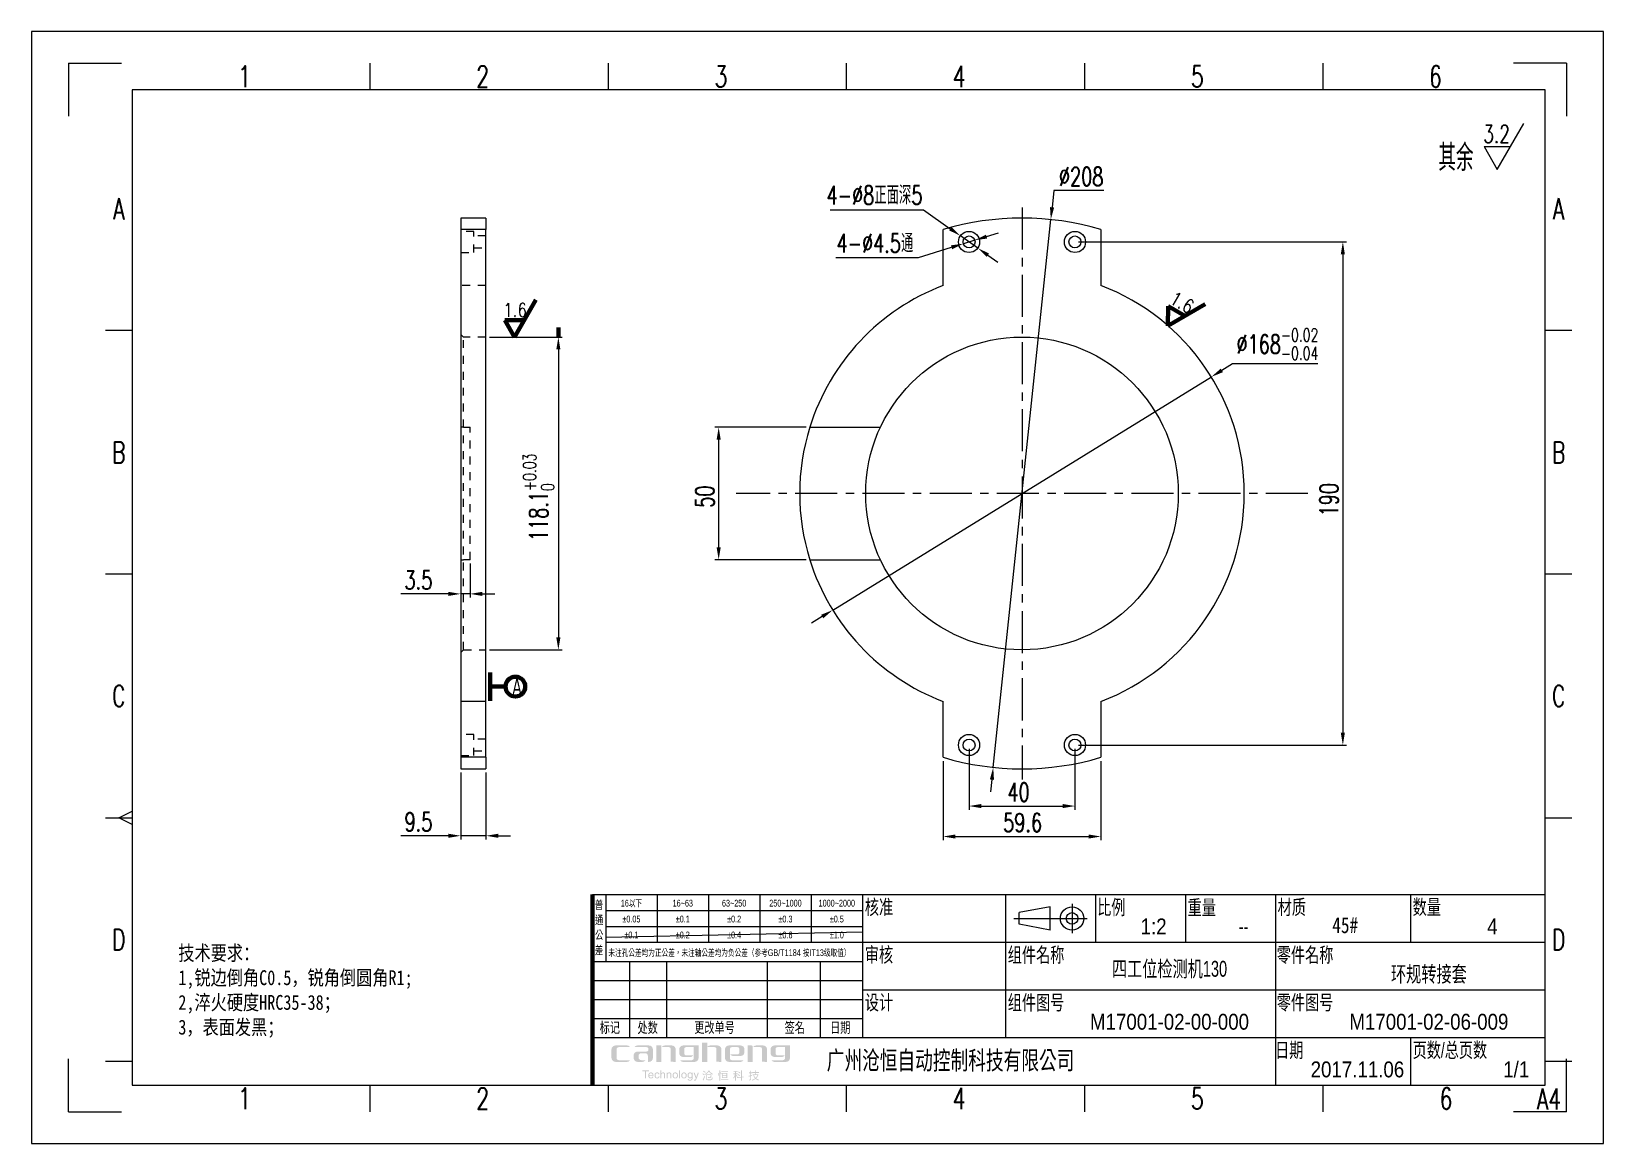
# Model space of a CAD drawing. Header units: millimetres. Extents: x 120948 to 121542, y -62642 to -62222.
import ezdxf
from ezdxf.enums import TextEntityAlignment as Align

# ---------------------------------------------------------------- set-up
doc = ezdxf.new("R2010")
doc.units = ezdxf.units.MM
doc.header["$LTSCALE"] = 10
doc.linetypes.add('CENTER', pattern=[50.8, 31.75, -6.35, 6.35, -6.35])
doc.linetypes.add('HIDDEN', pattern=[0.2, 0.1, -0.1])
doc.layers.add('Dim', color=2, linetype='Continuous')
doc.layers.add('螺孔', color=73, linetype='Continuous')
doc.layers.add('THICK', color=7, linetype='Continuous', lineweight=0)
doc.styles.add('ltb', font='txt.shx', dxfattribs={"width": 0.7, "bigfont": 'ae.shx'})
doc.styles.add('PC_TEXTSTYLE', font='isocp.shx', dxfattribs={"width": 0.8, "bigfont": 'hzfs.shx'})
doc.styles.get("Standard").update_dxf_attribs({"font": 'isocp.shx', "width": 0.707, "bigfont": 'hztxt.shx'})
doc.styles.add('粗體窄形字', font='PMingLiU.ttf', dxfattribs={"width": 0.7})
doc.styles.add('繁體窄細字', font='simplex.shx', dxfattribs={"width": 0.7, "bigfont": 'ae.shx'})
doc.dimstyles.new('2標準', dxfattribs={"dimtxt": 7, "dimasz": 4.666667, "dimexe": 1.4, "dimexo": 1.4, "dimgap": 1.75, "dimtad": 1, "dimtoh": 1, "dimdec": 4, "dimdsep": 46, "dimtxsty": 'ltb', "dimcen": 7, "dimclrd": 2, "dimclre": 2, "dimclrt": 2, "dimadec": 4, "dimazin": 2, "dimtfac": 0.7, "dimtdec": 4, "dimtmove": 0, "dimatfit": 3, "dimfxl": 1, "dimtolj": 1, "dimtzin": 0, "dimlwd": -1, "dimlwe": -1, "dimarcsym": 0})

msp = doc.modelspace()

# ---------------------------------------------------------------- texts
at = {"color": 2, "lineweight": 100, "ltscale": 2, "insert": (121380.04596, -62320.18175), "char_height": 5.16096, "width": 12.77952, "attachment_point": 1, "rotation": 330, "style": 'PC_TEXTSTYLE'}
msp.add_mtext('\\Fromans.shx,gbcbig.shx;\\W0.8000000000;\\T1.0000000000;\\o\\l1.6', dxfattribs=at)
at = {"color": 2, "lineweight": 100, "ltscale": 2, "insert": (121126.1746, -62324.87637), "char_height": 5.16096, "width": 12.77952, "attachment_point": 1, "style": 'PC_TEXTSTYLE'}
msp.add_mtext('\\Fromans.shx,gbcbig.shx;\\W0.8000000000;\\T1.0000000000;\\o\\l1.6', dxfattribs=at)
at = {"color": 2, "lineweight": 100, "ltscale": 2, "insert": (121129.36373, -62466.20033), "char_height": 6.7584, "attachment_point": 1}
msp.add_mtext('A', dxfattribs=at)
at = {"color": 2, "linetype": 'ByBlock', "style": '粗體窄形字', "flags": 4}
for tag, text, width, p in [('1:2', '', 0.9, (121371.84451, -62563.30406)), ('4', '', 0.9, (121499.84451, -62563.30406)), ('--', '', 0.7, (121405.84451, -62563.30406)), ('四工位检测机130', '', 0.7, (121377.84451, -62579.30406)), ('环规转接套', '', 0.7, (121475.84451, -62581.30406)), ('M17001-02-00-000', '', 0.9, (121377.84451, -62599.30406)), ('M17001-02-06-009', '', 0.9, (121475.84451, -62599.30406)), ('2017.11.06', '', 0.9, (121448.84451, -62617.30406)), ('1/1', '1/1', 0.9, (121508.84451, -62617.30406))]:
    msp.add_attdef(tag, text=text, height=6, dxfattribs=dict(at, width=width)).set_placement(p, align=Align.CENTER)
at = {"layer": 'THICK', "attachment_point": 1, "style": 'PC_TEXTSTYLE'}
for s, width, insert, char_height in [('\\A1;{\\fSimSun|b0|i0|c134|p2;\\C2;45#}', 261.4657219, (121439.33509, -62556.8132), 6), ('{\\fSimSun|b0|i0|c134|p2;\\C3;技术要求：\\P1,锐边倒角C0.5，锐角倒圆角R1;\\P2,\\A1;淬火硬度HRC35-38；\\P3，\\A0;表面发黑；}', 720.1497069, (121003.34097, -62567.52868), 5.6)]:
    msp.add_mtext_dynamic_manual_height_columns(s, width=width, gutter_width=25, heights=[0], dxfattribs=dict(at, insert=insert, char_height=char_height))

# ---------------------------------------------------------------- blocks, each defined once
blk = doc.blocks.new('A4横向')
h = blk.add_hatch(color=1)
edge = h.paths.add_edge_path(flags=0)
edge.add_spline(control_points=[(-186.66, 18.52), (-186.66, 18.52), (-184.51, 18.52), (-184.51, 18.52), (-184.26, 18.52), (-184.04, 18.41), (-183.91, 18.21), (-183.91, 18.21), (-186.01, 18.21), (-186.01, 18.21), (-186.26, 18.21), (-186.47, 18.02), (-186.47, 17.77), (-186.47, 17.77), (-186.47, 16.19), (-186.47, 16.19), (-186.47, 15.94), (-186.26, 15.74), (-186.01, 15.74), (-186.01, 15.74), (-183.91, 15.74), (-183.91, 15.74), (-184.04, 15.54), (-184.26, 15.42), (-184.51, 15.42), (-184.51, 15.42), (-186.66, 15.42), (-186.66, 15.42), (-187.08, 15.42), (-187.42, 15.76), (-187.42, 16.17), (-187.42, 16.17), (-187.42, 17.78), (-187.42, 17.78), (-187.42, 18.19), (-187.08, 18.52), (-186.66, 18.52)], knot_values=[0, 0, 0, 0, 1, 1, 1, 2, 2, 2, 3, 3, 3, 4, 4, 4, 5, 5, 5, 6, 6, 6, 7, 7, 7, 8, 8, 8, 9, 9, 9, 10, 10, 10, 11, 11, 11, 12, 12, 12, 12], degree=3, periodic=0)
edge = h.paths.add_edge_path(flags=0)
edge.add_spline(control_points=[(-182.49, 18.52), (-182.49, 18.52), (-180.34, 18.52), (-180.34, 18.52), (-179.92, 18.52), (-179.59, 18.19), (-179.59, 17.78), (-179.59, 17.78), (-179.59, 16.18), (-179.59, 16.18), (-179.59, 15.77), (-179.92, 15.42), (-180.34, 15.42), (-180.34, 15.42), (-180.54, 15.42), (-180.54, 15.42), (-180.54, 15.42), (-180.54, 16.26), (-180.54, 16.26), (-180.54, 16.26), (-180.54, 16.55), (-180.54, 16.55), (-180.54, 16.55), (-180.54, 16.56), (-180.54, 16.56), (-180.54, 16.56), (-180.54, 16.56), (-180.54, 16.56), (-180.55, 16.84), (-180.77, 17.06), (-181.06, 17.06), (-181.06, 17.06), (-181.78, 17.06), (-181.78, 17.06), (-182.06, 17.06), (-182.3, 16.83), (-182.3, 16.55), (-182.3, 16.55), (-182.3, 16.26), (-182.3, 16.26), (-182.3, 15.96), (-182.06, 15.74), (-181.78, 15.74), (-181.78, 15.74), (-181, 15.74), (-181, 15.74), (-181.13, 15.54), (-181.36, 15.42), (-181.61, 15.42), (-181.9, 15.42), (-182.19, 15.42), (-182.48, 15.42), (-182.9, 15.42), (-183.24, 15.77), (-183.24, 16.18), (-183.24, 16.18), (-183.24, 16.61), (-183.24, 16.61), (-183.24, 17.03), (-182.9, 17.37), (-182.48, 17.37), (-182.48, 17.37), (-180.81, 17.37), (-180.81, 17.37), (-180.6, 17.37), (-180.44, 17.54), (-180.44, 17.74), (-180.44, 17.74), (-180.44, 17.84), (-180.44, 17.84), (-180.44, 18.05), (-180.6, 18.21), (-180.81, 18.21), (-180.81, 18.21), (-183.1, 18.21), (-183.1, 18.21), (-182.97, 18.41), (-182.74, 18.52), (-182.49, 18.52)], knot_values=[0, 0, 0, 0, 1, 1, 1, 2, 2, 2, 3, 3, 3, 4, 4, 4, 5, 5, 5, 6, 6, 6, 7, 7, 7, 8, 8, 8, 9, 9, 9, 10, 10, 10, 11, 11, 11, 12, 12, 12, 13, 13, 13, 14, 14, 14, 15, 15, 15, 16, 16, 16, 17, 17, 17, 18, 18, 18, 19, 19, 19, 20, 20, 20, 21, 21, 21, 22, 22, 22, 23, 23, 23, 24, 24, 24, 25, 25, 25, 26, 26, 26, 26], degree=3, periodic=0)
edge = h.paths.add_edge_path(flags=0)
edge.add_spline(control_points=[(-178.93, 18.52), (-178.93, 18.52), (-177.98, 18.52), (-177.98, 18.52), (-177.98, 18.52), (-177.98, 15.42), (-177.98, 15.42), (-177.98, 15.42), (-178.93, 15.42), (-178.93, 15.42), (-178.93, 15.42), (-178.93, 18.52), (-178.93, 18.52)], knot_values=[0, 0, 0, 0, 1, 1, 1, 2, 2, 2, 3, 3, 3, 4, 4, 4, 4], degree=3, periodic=0)
edge = h.paths.add_edge_path(flags=0)
edge.add_spline(control_points=[(-177.31, 18.52), (-177.31, 18.52), (-176.03, 18.52), (-176.03, 18.52), (-175.62, 18.52), (-175.29, 18.19), (-175.29, 17.78), (-175.29, 17.78), (-175.29, 15.42), (-175.29, 15.42), (-175.29, 15.42), (-176.24, 15.44), (-176.24, 15.44), (-176.24, 16.23), (-176.24, 17.04), (-176.24, 17.84), (-176.24, 18.05), (-176.39, 18.21), (-176.59, 18.21), (-176.59, 18.21), (-177.91, 18.21), (-177.91, 18.21), (-177.78, 18.41), (-177.56, 18.52), (-177.31, 18.52)], knot_values=[0, 0, 0, 0, 1, 1, 1, 2, 2, 2, 3, 3, 3, 4, 4, 4, 5, 5, 5, 6, 6, 6, 7, 7, 7, 8, 8, 8, 8], degree=3, periodic=0)
edge = h.paths.add_edge_path(flags=0)
edge.add_spline(control_points=[(-173.87, 15.42), (-173.87, 15.42), (-171.7, 15.42), (-171.7, 15.42), (-171.29, 15.42), (-170.96, 15.76), (-170.96, 16.17), (-170.96, 16.96), (-170.96, 17.75), (-170.96, 18.52), (-171.93, 18.52), (-172.9, 18.52), (-173.87, 18.52), (-174.28, 18.52), (-174.62, 18.19), (-174.62, 17.78), (-174.62, 17.78), (-174.62, 17.12), (-174.62, 17.12), (-174.62, 16.69), (-174.32, 16.34), (-173.87, 16.34), (-173.87, 16.34), (-172.58, 16.34), (-172.58, 16.34), (-172.32, 16.34), (-172.1, 16.46), (-171.96, 16.66), (-171.96, 16.66), (-173.32, 16.66), (-173.32, 16.66), (-173.52, 16.66), (-173.68, 16.82), (-173.68, 17.02), (-173.68, 17.42), (-173.68, 17.3), (-173.68, 17.84), (-173.68, 18.05), (-173.52, 18.21), (-173.32, 18.21), (-173.32, 18.21), (-171.9, 18.21), (-171.9, 18.21), (-171.9, 17.51), (-171.9, 16.81), (-171.9, 16.1), (-171.9, 15.9), (-172.06, 15.74), (-172.26, 15.74), (-172.26, 15.74), (-174.48, 15.74), (-174.48, 15.74), (-174.35, 15.54), (-174.12, 15.42), (-173.87, 15.42)], knot_values=[0, 0, 0, 0, 1, 1, 1, 2, 2, 2, 3, 3, 3, 4, 4, 4, 5, 5, 5, 6, 6, 6, 7, 7, 7, 8, 8, 8, 9, 9, 9, 10, 10, 10, 11, 11, 11, 12, 12, 12, 13, 13, 13, 14, 14, 14, 15, 15, 15, 16, 16, 16, 17, 17, 17, 18, 18, 18, 18], degree=3, periodic=0)
h = blk.add_hatch(color=174)
edge = h.paths.add_edge_path(flags=0)
edge.add_spline(control_points=[(-169.34, 15.42), (-169.34, 15.42), (-170.29, 15.42), (-170.29, 15.42), (-170.29, 15.42), (-170.29, 19.07), (-170.29, 19.07), (-170.29, 19.07), (-169.34, 19.07), (-169.34, 19.07), (-169.34, 19.07), (-169.34, 18.21), (-169.34, 18.21), (-169.21, 18.41), (-168.98, 18.52), (-168.73, 18.52), (-168.73, 18.52), (-167.39, 18.52), (-167.39, 18.52), (-166.98, 18.52), (-166.65, 18.19), (-166.65, 17.78), (-166.65, 17.78), (-166.65, 15.42), (-166.65, 15.42), (-166.65, 15.42), (-167.6, 15.44), (-167.6, 15.44), (-167.6, 16.05), (-167.6, 17.23), (-167.6, 17.84), (-167.6, 18.05), (-167.75, 18.21), (-167.95, 18.21), (-167.95, 18.21), (-169.34, 18.21), (-169.34, 18.21), (-169.34, 18.21), (-169.34, 15.42), (-169.34, 15.42)], knot_values=[0, 0, 0, 0, 1, 1, 1, 2, 2, 2, 3, 3, 3, 4, 4, 4, 5, 5, 5, 6, 6, 6, 7, 7, 7, 8, 8, 8, 9, 9, 9, 10, 10, 10, 11, 11, 11, 12, 12, 12, 13, 13, 13, 13], degree=3, periodic=0)
edge = h.paths.add_edge_path(flags=0)
edge.add_spline(control_points=[(-163.06, 18.52), (-162.71, 18.52), (-162.33, 18.28), (-162.33, 17.93), (-162.33, 17.93), (-162.33, 17.12), (-162.33, 17.12), (-162.33, 16.79), (-162.71, 16.53), (-163.06, 16.53), (-163.06, 16.53), (-164.36, 16.53), (-164.36, 16.53), (-164.62, 16.53), (-164.83, 16.66), (-164.97, 16.84), (-164.97, 16.84), (-163.62, 16.84), (-163.62, 16.84), (-163.42, 16.84), (-163.27, 17), (-163.27, 17.21), (-163.27, 17.33), (-163.27, 17.42), (-163.27, 17.84), (-163.27, 18.05), (-163.42, 18.21), (-163.62, 18.21), (-163.62, 18.21), (-164.67, 18.21), (-164.67, 18.21), (-164.88, 18.21), (-165.04, 18.05), (-165.04, 17.84), (-165.04, 17.27), (-165.04, 16.86), (-165.04, 16.1), (-165.04, 15.9), (-164.88, 15.74), (-164.67, 15.74), (-164.67, 15.74), (-162.46, 15.74), (-162.46, 15.74), (-162.59, 15.54), (-162.81, 15.42), (-163.06, 15.42), (-163.06, 15.42), (-165.23, 15.42), (-165.23, 15.42), (-165.64, 15.42), (-165.98, 15.76), (-165.98, 16.17), (-165.98, 16.71), (-165.98, 17.24), (-165.98, 17.78), (-165.98, 18.19), (-165.64, 18.52), (-165.23, 18.52), (-164.55, 18.52), (-163.74, 18.52), (-163.06, 18.52)], knot_values=[0, 0, 0, 0, 1, 1, 1, 2, 2, 2, 3, 3, 3, 4, 4, 4, 5, 5, 5, 6, 6, 6, 7, 7, 7, 8, 8, 8, 9, 9, 9, 10, 10, 10, 11, 11, 11, 12, 12, 12, 13, 13, 13, 14, 14, 14, 15, 15, 15, 16, 16, 16, 17, 17, 17, 18, 18, 18, 19, 19, 19, 20, 20, 20, 20], degree=3, periodic=0)
edge = h.paths.add_edge_path(flags=0)
edge.add_spline(control_points=[(-161.67, 18.52), (-161.67, 18.52), (-160.98, 18.52), (-160.98, 18.52), (-160.84, 18.52), (-160.72, 18.42), (-160.72, 18.28), (-160.72, 18.28), (-160.72, 15.42), (-160.72, 15.42), (-160.72, 15.42), (-161.67, 15.42), (-161.67, 15.42), (-161.67, 15.42), (-161.67, 18.52), (-161.67, 18.52)], knot_values=[0, 0, 0, 0, 1, 1, 1, 2, 2, 2, 3, 3, 3, 4, 4, 4, 5, 5, 5, 5], degree=3, periodic=0)
edge = h.paths.add_edge_path(flags=0)
edge.add_spline(control_points=[(-160.05, 18.52), (-160.05, 18.52), (-158.79, 18.52), (-158.79, 18.52), (-158.36, 18.52), (-158.03, 18.19), (-158.03, 17.78), (-158.03, 17.78), (-158.03, 16.61), (-158.03, 16.61), (-158.03, 16.61), (-158.03, 15.42), (-158.03, 15.42), (-158.03, 15.42), (-158.98, 15.44), (-158.98, 15.44), (-158.98, 15.44), (-158.98, 16.55), (-158.98, 16.55), (-158.98, 16.55), (-158.98, 16.56), (-158.98, 16.56), (-158.98, 16.56), (-158.98, 17.49), (-158.98, 17.49), (-158.98, 17.49), (-158.98, 17.74), (-158.98, 17.74), (-158.98, 17.74), (-158.98, 17.84), (-158.98, 17.84), (-158.98, 18.05), (-159.13, 18.21), (-159.34, 18.21), (-159.34, 18.21), (-160.65, 18.21), (-160.65, 18.21), (-160.52, 18.41), (-160.3, 18.52), (-160.05, 18.52)], knot_values=[0, 0, 0, 0, 1, 1, 1, 2, 2, 2, 3, 3, 3, 4, 4, 4, 5, 5, 5, 6, 6, 6, 7, 7, 7, 8, 8, 8, 9, 9, 9, 10, 10, 10, 11, 11, 11, 12, 12, 12, 13, 13, 13, 13], degree=3, periodic=0)
edge = h.paths.add_edge_path(flags=0)
edge.add_spline(control_points=[(-156.61, 15.42), (-156.61, 15.42), (-154.44, 15.42), (-154.44, 15.42), (-154.03, 15.42), (-153.7, 15.76), (-153.7, 16.17), (-153.7, 16.96), (-153.7, 17.75), (-153.7, 18.52), (-154.67, 18.52), (-155.64, 18.52), (-156.61, 18.52), (-157.03, 18.52), (-157.37, 18.19), (-157.37, 17.78), (-157.37, 17.78), (-157.37, 17.12), (-157.37, 17.12), (-157.37, 16.69), (-157.06, 16.34), (-156.61, 16.34), (-156.61, 16.34), (-155.32, 16.34), (-155.32, 16.34), (-155.07, 16.34), (-154.84, 16.46), (-154.7, 16.66), (-154.7, 16.66), (-156.06, 16.66), (-156.06, 16.66), (-156.26, 16.66), (-156.42, 16.82), (-156.42, 17.02), (-156.42, 17.42), (-156.42, 17.3), (-156.42, 17.84), (-156.42, 18.05), (-156.26, 18.21), (-156.06, 18.21), (-156.06, 18.21), (-154.65, 18.21), (-154.65, 18.21), (-154.65, 17.51), (-154.65, 16.81), (-154.65, 16.1), (-154.65, 15.9), (-154.8, 15.74), (-155.01, 15.74), (-155.01, 15.74), (-157.23, 15.74), (-157.23, 15.74), (-157.09, 15.54), (-156.86, 15.42), (-156.61, 15.42)], knot_values=[0, 0, 0, 0, 1, 1, 1, 2, 2, 2, 3, 3, 3, 4, 4, 4, 5, 5, 5, 6, 6, 6, 7, 7, 7, 8, 8, 8, 9, 9, 9, 10, 10, 10, 11, 11, 11, 12, 12, 12, 13, 13, 13, 14, 14, 14, 15, 15, 15, 16, 16, 16, 17, 17, 17, 18, 18, 18, 18], degree=3, periodic=0)
h = blk.add_hatch(color=174)
edge = h.paths.add_edge_path(flags=0)
edge.add_spline(control_points=[(-181.07, 12.31), (-181.07, 12.31), (-181.07, 13.65), (-181.07, 13.65), (-181.07, 13.65), (-181.57, 13.65), (-181.57, 13.65), (-181.57, 13.65), (-181.57, 13.83), (-181.57, 13.83), (-181.57, 13.83), (-180.36, 13.83), (-180.36, 13.83), (-180.36, 13.83), (-180.36, 13.65), (-180.36, 13.65), (-180.36, 13.65), (-180.87, 13.65), (-180.87, 13.65), (-180.87, 13.65), (-180.87, 12.31), (-180.87, 12.31), (-180.87, 12.31), (-181.07, 12.31), (-181.07, 12.31)], knot_values=[0, 0, 0, 0, 1, 1, 1, 2, 2, 2, 3, 3, 3, 4, 4, 4, 5, 5, 5, 6, 6, 6, 7, 7, 7, 8, 8, 8, 8], degree=3, periodic=0)
edge = h.paths.add_edge_path(flags=0)
edge.add_spline(control_points=[(-179.66, 12.67), (-179.66, 12.67), (-179.48, 12.64), (-179.48, 12.64), (-179.5, 12.53), (-179.56, 12.44), (-179.64, 12.38), (-179.73, 12.31), (-179.82, 12.28), (-179.95, 12.28), (-180.12, 12.28), (-180.25, 12.34), (-180.34, 12.43), (-180.43, 12.53), (-180.48, 12.67), (-180.48, 12.85), (-180.48, 13.04), (-180.43, 13.18), (-180.33, 13.28), (-180.25, 13.38), (-180.12, 13.44), (-179.96, 13.44), (-179.82, 13.44), (-179.69, 13.38), (-179.61, 13.29), (-179.51, 13.18), (-179.47, 13.04), (-179.47, 12.86), (-179.47, 12.85), (-179.47, 12.83), (-179.47, 12.81), (-179.47, 12.81), (-180.29, 12.81), (-180.29, 12.81), (-180.28, 12.69), (-180.25, 12.59), (-180.18, 12.53), (-180.13, 12.48), (-180.05, 12.44), (-179.95, 12.44), (-179.89, 12.44), (-179.82, 12.45), (-179.78, 12.5), (-179.74, 12.53), (-179.69, 12.58), (-179.66, 12.67)], knot_values=[0, 0, 0, 0, 1, 1, 1, 2, 2, 2, 3, 3, 3, 4, 4, 4, 5, 5, 5, 6, 6, 6, 7, 7, 7, 8, 8, 8, 9, 9, 9, 10, 10, 10, 11, 11, 11, 12, 12, 12, 13, 13, 13, 14, 14, 14, 15, 15, 15, 15], degree=3, periodic=0)
edge = h.paths.add_edge_path(flags=0)
edge.add_spline(control_points=[(-180.28, 12.96), (-180.28, 12.96), (-179.66, 12.96), (-179.66, 12.96), (-179.67, 13.06), (-179.69, 13.12), (-179.74, 13.17), (-179.79, 13.24), (-179.87, 13.28), (-179.96, 13.28), (-180.05, 13.28), (-180.13, 13.25), (-180.18, 13.2), (-180.23, 13.13), (-180.27, 13.06), (-180.28, 12.96)], knot_values=[0, 0, 0, 0, 1, 1, 1, 2, 2, 2, 3, 3, 3, 4, 4, 4, 5, 5, 5, 5], degree=3, periodic=0)
edge = h.paths.add_edge_path(flags=0)
edge.add_spline(control_points=[(-178.52, 12.71), (-178.52, 12.71), (-178.33, 12.69), (-178.33, 12.69), (-178.36, 12.56), (-178.41, 12.47), (-178.48, 12.39), (-178.57, 12.32), (-178.68, 12.28), (-178.8, 12.28), (-178.95, 12.28), (-179.07, 12.34), (-179.15, 12.43), (-179.25, 12.53), (-179.29, 12.67), (-179.29, 12.85), (-179.29, 12.97), (-179.27, 13.08), (-179.23, 13.17), (-179.2, 13.25), (-179.13, 13.32), (-179.06, 13.36), (-178.97, 13.42), (-178.88, 13.44), (-178.79, 13.44), (-178.67, 13.44), (-178.57, 13.4), (-178.5, 13.34), (-178.42, 13.29), (-178.38, 13.2), (-178.36, 13.08), (-178.36, 13.08), (-178.54, 13.06), (-178.54, 13.06), (-178.55, 13.13), (-178.58, 13.19), (-178.63, 13.22), (-178.67, 13.26), (-178.72, 13.28), (-178.79, 13.28), (-178.87, 13.28), (-178.96, 13.24), (-179.01, 13.18), (-179.07, 13.11), (-179.1, 13.01), (-179.1, 12.86), (-179.1, 12.71), (-179.08, 12.61), (-179.01, 12.54), (-178.96, 12.48), (-178.88, 12.44), (-178.8, 12.44), (-178.72, 12.44), (-178.66, 12.47), (-178.61, 12.51), (-178.56, 12.55), (-178.53, 12.62), (-178.52, 12.71)], knot_values=[0, 0, 0, 0, 1, 1, 1, 2, 2, 2, 3, 3, 3, 4, 4, 4, 5, 5, 5, 6, 6, 6, 7, 7, 7, 8, 8, 8, 9, 9, 9, 10, 10, 10, 11, 11, 11, 12, 12, 12, 13, 13, 13, 14, 14, 14, 15, 15, 15, 16, 16, 16, 17, 17, 17, 18, 18, 18, 19, 19, 19, 19], degree=3, periodic=0)
edge = h.paths.add_edge_path(flags=0)
edge.add_spline(control_points=[(-178.18, 12.31), (-178.18, 12.31), (-178.18, 13.83), (-178.18, 13.83), (-178.18, 13.83), (-177.99, 13.83), (-177.99, 13.83), (-177.99, 13.83), (-177.99, 13.29), (-177.99, 13.29), (-177.9, 13.38), (-177.79, 13.44), (-177.66, 13.44), (-177.58, 13.44), (-177.51, 13.42), (-177.45, 13.38), (-177.39, 13.35), (-177.35, 13.31), (-177.32, 13.25), (-177.3, 13.2), (-177.29, 13.11), (-177.29, 13.01), (-177.29, 13.01), (-177.29, 12.31), (-177.29, 12.31), (-177.29, 12.31), (-177.47, 12.31), (-177.47, 12.31), (-177.47, 12.31), (-177.47, 13.01), (-177.47, 13.01), (-177.47, 13.1), (-177.49, 13.17), (-177.53, 13.21), (-177.57, 13.25), (-177.63, 13.28), (-177.71, 13.28), (-177.76, 13.28), (-177.8, 13.25), (-177.86, 13.23), (-177.9, 13.2), (-177.94, 13.16), (-177.96, 13.11), (-177.98, 13.06), (-177.99, 12.99), (-177.99, 12.91), (-177.99, 12.91), (-177.99, 12.31), (-177.99, 12.31), (-177.99, 12.31), (-178.18, 12.31), (-178.18, 12.31)], knot_values=[0, 0, 0, 0, 1, 1, 1, 2, 2, 2, 3, 3, 3, 4, 4, 4, 5, 5, 5, 6, 6, 6, 7, 7, 7, 8, 8, 8, 9, 9, 9, 10, 10, 10, 11, 11, 11, 12, 12, 12, 13, 13, 13, 14, 14, 14, 15, 15, 15, 16, 16, 16, 17, 17, 17, 17], degree=3, periodic=0)
edge = h.paths.add_edge_path(flags=0)
edge.add_spline(control_points=[(-176.99, 12.31), (-176.99, 12.31), (-176.99, 13.4), (-176.99, 13.4), (-176.99, 13.4), (-176.83, 13.4), (-176.83, 13.4), (-176.83, 13.4), (-176.83, 13.25), (-176.83, 13.25), (-176.75, 13.37), (-176.64, 13.44), (-176.49, 13.44), (-176.41, 13.44), (-176.36, 13.42), (-176.3, 13.39), (-176.24, 13.37), (-176.21, 13.34), (-176.17, 13.31), (-176.14, 13.26), (-176.13, 13.22), (-176.12, 13.17), (-176.11, 13.13), (-176.11, 13.07), (-176.11, 12.98), (-176.11, 12.98), (-176.11, 12.31), (-176.11, 12.31), (-176.11, 12.31), (-176.29, 12.31), (-176.29, 12.31), (-176.29, 12.31), (-176.29, 12.97), (-176.29, 12.97), (-176.29, 13.06), (-176.3, 13.11), (-176.31, 13.15), (-176.32, 13.19), (-176.36, 13.21), (-176.39, 13.24), (-176.43, 13.26), (-176.48, 13.28), (-176.52, 13.28), (-176.59, 13.28), (-176.67, 13.24), (-176.72, 13.2), (-176.78, 13.15), (-176.81, 13.05), (-176.81, 12.91), (-176.81, 12.91), (-176.81, 12.31), (-176.81, 12.31), (-176.81, 12.31), (-176.99, 12.31), (-176.99, 12.31)], knot_values=[0, 0, 0, 0, 1, 1, 1, 2, 2, 2, 3, 3, 3, 4, 4, 4, 5, 5, 5, 6, 6, 6, 7, 7, 7, 8, 8, 8, 9, 9, 9, 10, 10, 10, 11, 11, 11, 12, 12, 12, 13, 13, 13, 14, 14, 14, 15, 15, 15, 16, 16, 16, 17, 17, 17, 18, 18, 18, 18], degree=3, periodic=0)
edge = h.paths.add_edge_path(flags=0)
edge.add_spline(control_points=[(-175.89, 12.86), (-175.89, 13.06), (-175.83, 13.21), (-175.72, 13.31), (-175.62, 13.39), (-175.51, 13.44), (-175.37, 13.44), (-175.22, 13.44), (-175.09, 13.38), (-175.01, 13.29), (-174.91, 13.19), (-174.86, 13.05), (-174.86, 12.88), (-174.86, 12.74), (-174.88, 12.63), (-174.92, 12.54), (-174.96, 12.47), (-175.03, 12.4), (-175.1, 12.36), (-175.19, 12.3), (-175.28, 12.28), (-175.37, 12.28), (-175.53, 12.28), (-175.66, 12.34), (-175.74, 12.43), (-175.84, 12.53), (-175.89, 12.67), (-175.89, 12.86)], knot_values=[0, 0, 0, 0, 1, 1, 1, 2, 2, 2, 3, 3, 3, 4, 4, 4, 5, 5, 5, 6, 6, 6, 7, 7, 7, 8, 8, 8, 9, 9, 9, 9], degree=3, periodic=0)
edge = h.paths.add_edge_path(flags=0)
edge.add_spline(control_points=[(-175.7, 12.85), (-175.7, 12.71), (-175.67, 12.62), (-175.6, 12.54), (-175.55, 12.48), (-175.47, 12.44), (-175.37, 12.44), (-175.28, 12.44), (-175.2, 12.48), (-175.14, 12.54), (-175.08, 12.62), (-175.05, 12.72), (-175.05, 12.86), (-175.05, 13.01), (-175.08, 13.1), (-175.15, 13.18), (-175.2, 13.24), (-175.28, 13.28), (-175.37, 13.28), (-175.47, 13.28), (-175.55, 13.24), (-175.6, 13.18), (-175.67, 13.1), (-175.7, 12.99), (-175.7, 12.85)], knot_values=[0, 0, 0, 0, 1, 1, 1, 2, 2, 2, 3, 3, 3, 4, 4, 4, 5, 5, 5, 6, 6, 6, 7, 7, 7, 8, 8, 8, 8], degree=3, periodic=0)
edge = h.paths.add_edge_path(flags=0)
edge.add_spline(control_points=[(-174.64, 12.31), (-174.64, 12.31), (-174.64, 13.83), (-174.64, 13.83), (-174.64, 13.83), (-174.46, 13.83), (-174.46, 13.83), (-174.46, 13.83), (-174.46, 12.31), (-174.46, 12.31), (-174.46, 12.31), (-174.64, 12.31), (-174.64, 12.31)], knot_values=[0, 0, 0, 0, 1, 1, 1, 2, 2, 2, 3, 3, 3, 4, 4, 4, 4], degree=3, periodic=0)
edge = h.paths.add_edge_path(flags=0)
edge.add_spline(control_points=[(-174.24, 12.86), (-174.24, 13.06), (-174.19, 13.21), (-174.07, 13.31), (-173.97, 13.39), (-173.86, 13.44), (-173.72, 13.44), (-173.57, 13.44), (-173.45, 13.38), (-173.35, 13.29), (-173.26, 13.19), (-173.2, 13.05), (-173.2, 12.88), (-173.2, 12.74), (-173.23, 12.63), (-173.27, 12.54), (-173.31, 12.47), (-173.38, 12.4), (-173.46, 12.36), (-173.54, 12.3), (-173.62, 12.28), (-173.72, 12.28), (-173.87, 12.28), (-174, 12.34), (-174.1, 12.43), (-174.19, 12.53), (-174.24, 12.67), (-174.24, 12.86)], knot_values=[0, 0, 0, 0, 1, 1, 1, 2, 2, 2, 3, 3, 3, 4, 4, 4, 5, 5, 5, 6, 6, 6, 7, 7, 7, 8, 8, 8, 9, 9, 9, 9], degree=3, periodic=0)
edge = h.paths.add_edge_path(flags=0)
edge.add_spline(control_points=[(-174.05, 12.85), (-174.05, 12.71), (-174.01, 12.62), (-173.96, 12.54), (-173.89, 12.48), (-173.82, 12.44), (-173.72, 12.44), (-173.64, 12.44), (-173.55, 12.48), (-173.5, 12.54), (-173.43, 12.62), (-173.4, 12.72), (-173.4, 12.86), (-173.4, 13.01), (-173.43, 13.1), (-173.5, 13.18), (-173.55, 13.24), (-173.64, 13.28), (-173.72, 13.28), (-173.82, 13.28), (-173.89, 13.24), (-173.96, 13.18), (-174.01, 13.1), (-174.05, 12.99), (-174.05, 12.85)], knot_values=[0, 0, 0, 0, 1, 1, 1, 2, 2, 2, 3, 3, 3, 4, 4, 4, 5, 5, 5, 6, 6, 6, 7, 7, 7, 8, 8, 8, 8], degree=3, periodic=0)
edge = h.paths.add_edge_path(flags=0)
edge.add_spline(control_points=[(-173.02, 12.22), (-173.02, 12.22), (-172.85, 12.2), (-172.85, 12.2), (-172.84, 12.14), (-172.81, 12.1), (-172.78, 12.07), (-172.74, 12.03), (-172.67, 12.02), (-172.59, 12.02), (-172.5, 12.02), (-172.44, 12.03), (-172.39, 12.07), (-172.34, 12.11), (-172.31, 12.15), (-172.3, 12.22), (-172.29, 12.25), (-172.29, 12.34), (-172.29, 12.45), (-172.36, 12.36), (-172.47, 12.31), (-172.59, 12.31), (-172.74, 12.31), (-172.86, 12.37), (-172.93, 12.48), (-173.02, 12.58), (-173.06, 12.71), (-173.06, 12.86), (-173.06, 12.97), (-173.04, 13.07), (-173.01, 13.16), (-172.97, 13.24), (-172.91, 13.31), (-172.84, 13.36), (-172.77, 13.4), (-172.69, 13.44), (-172.59, 13.44), (-172.46, 13.44), (-172.35, 13.38), (-172.26, 13.28), (-172.26, 13.28), (-172.26, 13.4), (-172.26, 13.4), (-172.26, 13.4), (-172.09, 13.4), (-172.09, 13.4), (-172.09, 13.4), (-172.09, 12.45), (-172.09, 12.45), (-172.09, 12.29), (-172.11, 12.16), (-172.15, 12.1), (-172.18, 12.02), (-172.23, 11.97), (-172.31, 11.93), (-172.38, 11.88), (-172.48, 11.86), (-172.59, 11.86), (-172.72, 11.86), (-172.83, 11.89), (-172.91, 11.96), (-172.99, 12.01), (-173.03, 12.1), (-173.02, 12.22)], knot_values=[0, 0, 0, 0, 1, 1, 1, 2, 2, 2, 3, 3, 3, 4, 4, 4, 5, 5, 5, 6, 6, 6, 7, 7, 7, 8, 8, 8, 9, 9, 9, 10, 10, 10, 11, 11, 11, 12, 12, 12, 13, 13, 13, 14, 14, 14, 15, 15, 15, 16, 16, 16, 17, 17, 17, 18, 18, 18, 19, 19, 19, 20, 20, 20, 21, 21, 21, 21], degree=3, periodic=0)
edge = h.paths.add_edge_path(flags=0)
edge.add_spline(control_points=[(-172.87, 12.88), (-172.87, 12.74), (-172.85, 12.63), (-172.78, 12.56), (-172.73, 12.5), (-172.65, 12.47), (-172.57, 12.47), (-172.48, 12.47), (-172.42, 12.5), (-172.35, 12.56), (-172.3, 12.63), (-172.26, 12.74), (-172.26, 12.88), (-172.26, 13.01), (-172.3, 13.11), (-172.36, 13.18), (-172.42, 13.24), (-172.49, 13.28), (-172.58, 13.28), (-172.65, 13.28), (-172.73, 13.24), (-172.78, 13.18), (-172.85, 13.11), (-172.87, 13.02), (-172.87, 12.88)], knot_values=[0, 0, 0, 0, 1, 1, 1, 2, 2, 2, 3, 3, 3, 4, 4, 4, 5, 5, 5, 6, 6, 6, 7, 7, 7, 8, 8, 8, 8], degree=3, periodic=0)
edge = h.paths.add_edge_path(flags=0)
edge.add_spline(control_points=[(-171.82, 11.88), (-171.82, 11.88), (-171.84, 12.05), (-171.84, 12.05), (-171.8, 12.04), (-171.77, 12.04), (-171.73, 12.04), (-171.69, 12.04), (-171.66, 12.04), (-171.64, 12.07), (-171.61, 12.08), (-171.58, 12.1), (-171.57, 12.12), (-171.56, 12.14), (-171.54, 12.18), (-171.52, 12.26), (-171.51, 12.27), (-171.51, 12.28), (-171.5, 12.3), (-171.5, 12.3), (-171.92, 13.4), (-171.92, 13.4), (-171.92, 13.4), (-171.71, 13.4), (-171.71, 13.4), (-171.71, 13.4), (-171.49, 12.78), (-171.49, 12.78), (-171.45, 12.69), (-171.43, 12.61), (-171.41, 12.52), (-171.39, 12.61), (-171.36, 12.69), (-171.34, 12.77), (-171.34, 12.77), (-171.1, 13.4), (-171.1, 13.4), (-171.1, 13.4), (-170.91, 13.4), (-170.91, 13.4), (-170.91, 13.4), (-171.32, 12.29), (-171.32, 12.29), (-171.37, 12.17), (-171.41, 12.09), (-171.43, 12.04), (-171.46, 11.98), (-171.5, 11.94), (-171.54, 11.9), (-171.58, 11.88), (-171.64, 11.86), (-171.7, 11.86), (-171.73, 11.86), (-171.78, 11.87), (-171.82, 11.88)], knot_values=[0, 0, 0, 0, 1, 1, 1, 2, 2, 2, 3, 3, 3, 4, 4, 4, 5, 5, 5, 6, 6, 6, 7, 7, 7, 8, 8, 8, 9, 9, 9, 10, 10, 10, 11, 11, 11, 12, 12, 12, 13, 13, 13, 14, 14, 14, 15, 15, 15, 16, 16, 16, 17, 17, 17, 18, 18, 18, 18], degree=3, periodic=0)
h = blk.add_hatch(color=174)
edge = h.paths.add_edge_path(flags=0)
edge.add_spline(control_points=[(-169.53, 13.08), (-169.53, 13.08), (-168.56, 13.08), (-168.56, 13.08), (-168.56, 12.91), (-168.56, 12.76), (-168.57, 12.64), (-168.57, 12.47), (-168.68, 12.38), (-168.87, 12.38), (-168.97, 12.38), (-169.07, 12.38), (-169.15, 12.38), (-169.15, 12.43), (-169.16, 12.49), (-169.19, 12.54), (-169.09, 12.54), (-168.99, 12.53), (-168.89, 12.53), (-168.79, 12.53), (-168.72, 12.57), (-168.72, 12.66), (-168.71, 12.77), (-168.71, 12.85), (-168.71, 12.94), (-168.71, 12.94), (-169.38, 12.94), (-169.38, 12.94), (-169.38, 12.94), (-169.38, 12.23), (-169.38, 12.23), (-169.39, 12.14), (-169.33, 12.1), (-169.19, 12.11), (-169.19, 12.11), (-168.7, 12.11), (-168.7, 12.11), (-168.59, 12.1), (-168.53, 12.14), (-168.52, 12.22), (-168.52, 12.23), (-168.51, 12.25), (-168.51, 12.27), (-168.49, 12.3), (-168.48, 12.38), (-168.48, 12.5), (-168.45, 12.49), (-168.42, 12.48), (-168.37, 12.47), (-168.34, 12.45), (-168.33, 12.45), (-168.32, 12.44), (-168.32, 12.41), (-168.33, 12.37), (-168.33, 12.31), (-168.34, 12.25), (-168.35, 12.2), (-168.35, 12.17), (-168.39, 12.02), (-168.48, 11.96), (-168.67, 11.96), (-168.67, 11.96), (-169.23, 11.96), (-169.23, 11.96), (-169.45, 11.95), (-169.54, 12.03), (-169.53, 12.22), (-169.53, 12.22), (-169.53, 13.08), (-169.53, 13.08)], knot_values=[0, 0, 0, 0, 1, 1, 1, 2, 2, 2, 3, 3, 3, 4, 4, 4, 5, 5, 5, 6, 6, 6, 7, 7, 7, 8, 8, 8, 9, 9, 9, 10, 10, 10, 11, 11, 11, 12, 12, 12, 13, 13, 13, 14, 14, 14, 15, 15, 15, 16, 16, 16, 17, 17, 17, 18, 18, 18, 19, 19, 19, 20, 20, 20, 21, 21, 21, 22, 22, 22, 23, 23, 23, 23], degree=3, periodic=0)
edge = h.paths.add_edge_path(flags=0)
edge.add_spline(control_points=[(-169.67, 12.98), (-169.69, 13.01), (-169.72, 13.05), (-169.76, 13.09), (-169.77, 13.1), (-169.77, 13.11), (-169.78, 13.11), (-169.45, 13.31), (-169.21, 13.55), (-169.06, 13.83), (-169.06, 13.83), (-168.89, 13.79), (-168.89, 13.79), (-168.89, 13.78), (-168.91, 13.76), (-168.93, 13.74), (-168.93, 13.73), (-168.93, 13.73), (-168.93, 13.72), (-168.75, 13.46), (-168.54, 13.28), (-168.29, 13.17), (-168.32, 13.11), (-168.35, 13.07), (-168.38, 13.02), (-168.65, 13.17), (-168.86, 13.36), (-169.02, 13.6), (-169.18, 13.38), (-169.39, 13.18), (-169.67, 12.98)], knot_values=[0, 0, 0, 0, 1, 1, 1, 2, 2, 2, 3, 3, 3, 4, 4, 4, 5, 5, 5, 6, 6, 6, 7, 7, 7, 8, 8, 8, 9, 9, 9, 10, 10, 10, 10], degree=3, periodic=0)
edge = h.paths.add_edge_path(flags=0)
edge.add_spline(control_points=[(-169.9, 12.72), (-169.89, 12.71), (-169.88, 12.7), (-169.86, 12.69), (-169.83, 12.68), (-169.79, 12.67), (-169.75, 12.66), (-169.77, 12.61), (-169.8, 12.5), (-169.86, 12.36), (-169.93, 12.16), (-169.99, 12.02), (-170.02, 11.93), (-170.02, 11.93), (-170.19, 11.99), (-170.19, 11.99), (-170.08, 12.24), (-169.99, 12.49), (-169.9, 12.72)], knot_values=[0, 0, 0, 0, 1, 1, 1, 2, 2, 2, 3, 3, 3, 4, 4, 4, 5, 5, 5, 6, 6, 6, 6], degree=3, periodic=0)
edge = h.paths.add_edge_path(flags=0)
edge.add_spline(control_points=[(-170.04, 13.75), (-169.94, 13.7), (-169.81, 13.61), (-169.64, 13.49), (-169.64, 13.49), (-169.75, 13.36), (-169.75, 13.36), (-169.87, 13.46), (-170, 13.56), (-170.13, 13.64), (-170.13, 13.64), (-170.04, 13.75), (-170.04, 13.75)], knot_values=[0, 0, 0, 0, 1, 1, 1, 2, 2, 2, 3, 3, 3, 4, 4, 4, 4], degree=3, periodic=0)
edge = h.paths.add_edge_path(flags=0)
edge.add_spline(control_points=[(-170.16, 13.25), (-170.14, 13.23), (-170.08, 13.2), (-170.02, 13.16), (-169.92, 13.1), (-169.84, 13.06), (-169.79, 13.02), (-169.79, 13.02), (-169.89, 12.89), (-169.89, 12.89), (-169.92, 12.91), (-169.97, 12.95), (-170.05, 12.99), (-170.15, 13.06), (-170.21, 13.1), (-170.24, 13.13), (-170.24, 13.13), (-170.16, 13.25), (-170.16, 13.25)], knot_values=[0, 0, 0, 0, 1, 1, 1, 2, 2, 2, 3, 3, 3, 4, 4, 4, 5, 5, 5, 6, 6, 6, 6], degree=3, periodic=0)
edge = h.paths.add_edge_path(flags=0)
edge.add_spline(control_points=[(-166.55, 13.32), (-166.55, 13.32), (-165.54, 13.32), (-165.54, 13.32), (-165.54, 13.32), (-165.54, 12.37), (-165.54, 12.37), (-165.54, 12.37), (-166.55, 12.37), (-166.55, 12.37), (-166.55, 12.37), (-166.55, 13.32), (-166.55, 13.32)], knot_values=[0, 0, 0, 0, 1, 1, 1, 2, 2, 2, 3, 3, 3, 4, 4, 4, 4], degree=3, periodic=0)
edge = h.paths.add_edge_path(flags=0)
edge.add_spline(control_points=[(-167.02, 13.8), (-167.02, 13.8), (-166.87, 13.8), (-166.87, 13.8), (-166.87, 13.8), (-166.87, 13.36), (-166.87, 13.36), (-166.87, 13.36), (-166.77, 13.43), (-166.77, 13.43), (-166.76, 13.42), (-166.73, 13.38), (-166.71, 13.35), (-166.65, 13.28), (-166.6, 13.21), (-166.58, 13.17), (-166.58, 13.17), (-166.7, 13.08), (-166.7, 13.08), (-166.72, 13.12), (-166.77, 13.19), (-166.82, 13.26), (-166.84, 13.3), (-166.86, 13.33), (-166.87, 13.35), (-166.87, 13.35), (-166.87, 11.9), (-166.87, 11.9), (-166.87, 11.9), (-167.02, 11.9), (-167.02, 11.9), (-167.02, 11.9), (-167.02, 13.8), (-167.02, 13.8)], knot_values=[0, 0, 0, 0, 1, 1, 1, 2, 2, 2, 3, 3, 3, 4, 4, 4, 5, 5, 5, 6, 6, 6, 7, 7, 7, 8, 8, 8, 9, 9, 9, 10, 10, 10, 11, 11, 11, 11], degree=3, periodic=0)
edge = h.paths.add_edge_path(flags=0)
edge.add_spline(control_points=[(-166.4, 12.79), (-166.4, 12.79), (-166.4, 12.5), (-166.4, 12.5), (-166.4, 12.5), (-165.7, 12.5), (-165.7, 12.5), (-165.7, 12.5), (-165.7, 12.79), (-165.7, 12.79), (-165.7, 12.79), (-166.4, 12.79), (-166.4, 12.79)], knot_values=[0, 0, 0, 0, 1, 1, 1, 2, 2, 2, 3, 3, 3, 4, 4, 4, 4], degree=3, periodic=0)
edge = h.paths.add_edge_path(flags=0)
edge.add_spline(control_points=[(-166.4, 13.19), (-166.4, 13.19), (-166.4, 12.92), (-166.4, 12.92), (-166.4, 12.92), (-165.7, 12.92), (-165.7, 12.92), (-165.7, 12.92), (-165.7, 13.19), (-165.7, 13.19), (-165.7, 13.19), (-166.4, 13.19), (-166.4, 13.19)], knot_values=[0, 0, 0, 0, 1, 1, 1, 2, 2, 2, 3, 3, 3, 4, 4, 4, 4], degree=3, periodic=0)
edge = h.paths.add_edge_path(flags=0)
edge.add_spline(control_points=[(-166.73, 12.12), (-166.73, 12.12), (-165.37, 12.12), (-165.37, 12.12), (-165.37, 12.12), (-165.37, 11.99), (-165.37, 11.99), (-165.37, 11.99), (-166.73, 11.99), (-166.73, 11.99), (-166.73, 11.99), (-166.73, 12.12), (-166.73, 12.12)], knot_values=[0, 0, 0, 0, 1, 1, 1, 2, 2, 2, 3, 3, 3, 4, 4, 4, 4], degree=3, periodic=0)
edge = h.paths.add_edge_path(flags=0)
edge.add_spline(control_points=[(-166.67, 13.69), (-166.67, 13.69), (-165.43, 13.69), (-165.43, 13.69), (-165.43, 13.69), (-165.43, 13.56), (-165.43, 13.56), (-165.43, 13.56), (-166.67, 13.56), (-166.67, 13.56), (-166.67, 13.56), (-166.67, 13.69), (-166.67, 13.69)], knot_values=[0, 0, 0, 0, 1, 1, 1, 2, 2, 2, 3, 3, 3, 4, 4, 4, 4], degree=3, periodic=0)
edge = h.paths.add_edge_path(flags=0)
edge.add_spline(control_points=[(-167.21, 13.35), (-167.21, 13.35), (-167.08, 13.32), (-167.08, 13.32), (-167.12, 13.09), (-167.17, 12.92), (-167.2, 12.82), (-167.23, 12.84), (-167.27, 12.85), (-167.33, 12.86), (-167.3, 12.97), (-167.25, 13.13), (-167.21, 13.35)], knot_values=[0, 0, 0, 0, 1, 1, 1, 2, 2, 2, 3, 3, 3, 4, 4, 4, 4], degree=3, periodic=0)
edge = h.paths.add_edge_path(flags=0)
edge.add_spline(control_points=[(-164.39, 13.23), (-164.39, 13.23), (-164.07, 13.23), (-164.07, 13.23), (-164.07, 13.23), (-164.07, 13.52), (-164.07, 13.52), (-164.1, 13.51), (-164.15, 13.51), (-164.22, 13.5), (-164.28, 13.49), (-164.33, 13.49), (-164.35, 13.49), (-164.36, 13.53), (-164.37, 13.59), (-164.39, 13.63), (-164.13, 13.65), (-163.88, 13.69), (-163.63, 13.72), (-163.63, 13.72), (-163.58, 13.58), (-163.58, 13.58), (-163.62, 13.57), (-163.71, 13.57), (-163.82, 13.56), (-163.86, 13.55), (-163.89, 13.55), (-163.92, 13.53), (-163.92, 13.53), (-163.92, 13.23), (-163.92, 13.23), (-163.92, 13.23), (-163.6, 13.23), (-163.6, 13.23), (-163.6, 13.23), (-163.6, 13.09), (-163.6, 13.09), (-163.6, 13.09), (-163.92, 13.09), (-163.92, 13.09), (-163.92, 13.09), (-163.92, 12.85), (-163.92, 12.85), (-163.92, 12.85), (-163.82, 12.94), (-163.82, 12.94), (-163.8, 12.91), (-163.75, 12.88), (-163.69, 12.82), (-163.65, 12.77), (-163.6, 12.72), (-163.57, 12.7), (-163.57, 12.7), (-163.69, 12.59), (-163.69, 12.59), (-163.75, 12.67), (-163.83, 12.76), (-163.92, 12.83), (-163.92, 12.83), (-163.92, 11.9), (-163.92, 11.9), (-163.92, 11.9), (-164.07, 11.9), (-164.07, 11.9), (-164.07, 11.9), (-164.07, 12.78), (-164.07, 12.78), (-164.14, 12.56), (-164.24, 12.39), (-164.34, 12.26), (-164.36, 12.31), (-164.39, 12.37), (-164.41, 12.43), (-164.27, 12.63), (-164.15, 12.84), (-164.08, 13.09), (-164.08, 13.09), (-164.39, 13.09), (-164.39, 13.09), (-164.39, 13.09), (-164.39, 13.23), (-164.39, 13.23)], knot_values=[0, 0, 0, 0, 1, 1, 1, 2, 2, 2, 3, 3, 3, 4, 4, 4, 5, 5, 5, 6, 6, 6, 7, 7, 7, 8, 8, 8, 9, 9, 9, 10, 10, 10, 11, 11, 11, 12, 12, 12, 13, 13, 13, 14, 14, 14, 15, 15, 15, 16, 16, 16, 17, 17, 17, 18, 18, 18, 19, 19, 19, 20, 20, 20, 21, 21, 21, 22, 22, 22, 23, 23, 23, 24, 24, 24, 25, 25, 25, 26, 26, 26, 27, 27, 27, 27], degree=3, periodic=0)
edge = h.paths.add_edge_path(flags=0)
edge.add_spline(control_points=[(-162.94, 13.8), (-162.94, 13.8), (-162.79, 13.8), (-162.79, 13.8), (-162.79, 13.8), (-162.79, 12.61), (-162.79, 12.61), (-162.79, 12.61), (-162.48, 12.64), (-162.48, 12.64), (-162.48, 12.64), (-162.47, 12.5), (-162.47, 12.5), (-162.47, 12.5), (-162.79, 12.47), (-162.79, 12.47), (-162.79, 12.47), (-162.79, 11.9), (-162.79, 11.9), (-162.79, 11.9), (-162.94, 11.9), (-162.94, 11.9), (-162.94, 11.9), (-162.94, 12.45), (-162.94, 12.45), (-162.94, 12.45), (-163.69, 12.39), (-163.69, 12.39), (-163.69, 12.39), (-163.71, 12.53), (-163.71, 12.53), (-163.71, 12.53), (-162.94, 12.59), (-162.94, 12.59), (-162.94, 12.59), (-162.94, 13.8), (-162.94, 13.8)], knot_values=[0, 0, 0, 0, 1, 1, 1, 2, 2, 2, 3, 3, 3, 4, 4, 4, 5, 5, 5, 6, 6, 6, 7, 7, 7, 8, 8, 8, 9, 9, 9, 10, 10, 10, 11, 11, 11, 12, 12, 12, 12], degree=3, periodic=0)
edge = h.paths.add_edge_path(flags=0)
edge.add_spline(control_points=[(-163.47, 13.5), (-163.47, 13.5), (-163.38, 13.6), (-163.38, 13.6), (-163.36, 13.59), (-163.33, 13.56), (-163.28, 13.52), (-163.16, 13.42), (-163.07, 13.35), (-163.03, 13.31), (-163.03, 13.31), (-163.14, 13.2), (-163.14, 13.2), (-163.22, 13.29), (-163.33, 13.38), (-163.47, 13.5)], knot_values=[0, 0, 0, 0, 1, 1, 1, 2, 2, 2, 3, 3, 3, 4, 4, 4, 5, 5, 5, 5], degree=3, periodic=0)
edge = h.paths.add_edge_path(flags=0)
edge.add_spline(control_points=[(-163.59, 13.04), (-163.59, 13.04), (-163.49, 13.13), (-163.49, 13.13), (-163.47, 13.11), (-163.43, 13.08), (-163.36, 13.03), (-163.26, 12.94), (-163.19, 12.89), (-163.15, 12.85), (-163.15, 12.85), (-163.26, 12.74), (-163.26, 12.74), (-163.29, 12.78), (-163.36, 12.84), (-163.46, 12.93), (-163.53, 12.98), (-163.57, 13.02), (-163.59, 13.04)], knot_values=[0, 0, 0, 0, 1, 1, 1, 2, 2, 2, 3, 3, 3, 4, 4, 4, 5, 5, 5, 6, 6, 6, 6], degree=3, periodic=0)
edge = h.paths.add_edge_path(flags=0)
edge.add_spline(control_points=[(-160.77, 12.92), (-160.77, 12.92), (-160.77, 13.05), (-160.77, 13.05), (-160.77, 13.05), (-160.27, 13.05), (-160.27, 13.05), (-160.27, 13.05), (-160.27, 13.35), (-160.27, 13.35), (-160.27, 13.35), (-160.78, 13.35), (-160.78, 13.35), (-160.78, 13.35), (-160.78, 13.49), (-160.78, 13.49), (-160.78, 13.49), (-160.27, 13.49), (-160.27, 13.49), (-160.27, 13.49), (-160.27, 13.8), (-160.27, 13.8), (-160.27, 13.8), (-160.11, 13.8), (-160.11, 13.8), (-160.11, 13.8), (-160.11, 13.49), (-160.11, 13.49), (-160.11, 13.49), (-159.58, 13.49), (-159.58, 13.49), (-159.58, 13.49), (-159.58, 13.35), (-159.58, 13.35), (-159.58, 13.35), (-160.11, 13.35), (-160.11, 13.35), (-160.11, 13.35), (-160.11, 13.05), (-160.11, 13.05), (-160.11, 13.05), (-159.69, 13.05), (-159.69, 13.05), (-159.69, 13.05), (-159.69, 12.93), (-159.69, 12.93), (-159.8, 12.66), (-159.93, 12.45), (-160.08, 12.3), (-159.97, 12.21), (-159.79, 12.13), (-159.54, 12.05), (-159.55, 12.05), (-159.56, 12.04), (-159.57, 12.02), (-159.62, 11.97), (-159.65, 11.94), (-159.66, 11.91), (-159.87, 11.99), (-160.04, 12.09), (-160.2, 12.2), (-160.36, 12.08), (-160.57, 11.97), (-160.82, 11.88), (-160.84, 11.91), (-160.87, 11.97), (-160.91, 12.02), (-160.64, 12.11), (-160.44, 12.21), (-160.3, 12.31), (-160.44, 12.44), (-160.55, 12.65), (-160.64, 12.92), (-160.64, 12.92), (-160.77, 12.92), (-160.77, 12.92)], knot_values=[0, 0, 0, 0, 1, 1, 1, 2, 2, 2, 3, 3, 3, 4, 4, 4, 5, 5, 5, 6, 6, 6, 7, 7, 7, 8, 8, 8, 9, 9, 9, 10, 10, 10, 11, 11, 11, 12, 12, 12, 13, 13, 13, 14, 14, 14, 15, 15, 15, 16, 16, 16, 17, 17, 17, 18, 18, 18, 19, 19, 19, 20, 20, 20, 21, 21, 21, 22, 22, 22, 23, 23, 23, 24, 24, 24, 25, 25, 25, 25], degree=3, periodic=0)
edge = h.paths.add_edge_path(flags=0)
edge.add_spline(control_points=[(-161.5, 12.78), (-161.42, 12.8), (-161.33, 12.83), (-161.22, 12.86), (-161.22, 12.86), (-161.22, 13.28), (-161.22, 13.28), (-161.22, 13.28), (-161.47, 13.28), (-161.47, 13.28), (-161.47, 13.28), (-161.47, 13.42), (-161.47, 13.42), (-161.47, 13.42), (-161.22, 13.42), (-161.22, 13.42), (-161.22, 13.42), (-161.22, 13.79), (-161.22, 13.79), (-161.22, 13.79), (-161.06, 13.79), (-161.06, 13.79), (-161.06, 13.79), (-161.06, 13.42), (-161.06, 13.42), (-161.06, 13.42), (-160.84, 13.42), (-160.84, 13.42), (-160.84, 13.42), (-160.84, 13.28), (-160.84, 13.28), (-160.84, 13.28), (-161.06, 13.28), (-161.06, 13.28), (-161.06, 13.28), (-161.06, 12.91), (-161.06, 12.91), (-160.99, 12.93), (-160.91, 12.96), (-160.85, 12.98), (-160.85, 12.92), (-160.84, 12.86), (-160.84, 12.82), (-160.85, 12.82), (-160.87, 12.81), (-160.9, 12.81), (-160.97, 12.79), (-161.02, 12.77), (-161.06, 12.76), (-161.06, 12.76), (-161.06, 12.15), (-161.06, 12.15), (-161.05, 12), (-161.13, 11.93), (-161.28, 11.93), (-161.32, 11.93), (-161.38, 11.93), (-161.44, 11.93), (-161.44, 11.94), (-161.44, 11.96), (-161.45, 12), (-161.46, 12.04), (-161.47, 12.08), (-161.49, 12.09), (-161.45, 12.09), (-161.39, 12.09), (-161.3, 12.09), (-161.24, 12.08), (-161.22, 12.11), (-161.22, 12.17), (-161.22, 12.17), (-161.22, 12.7), (-161.22, 12.7), (-161.32, 12.67), (-161.41, 12.64), (-161.49, 12.62), (-161.49, 12.62), (-161.5, 12.78), (-161.5, 12.78)], knot_values=[0, 0, 0, 0, 1, 1, 1, 2, 2, 2, 3, 3, 3, 4, 4, 4, 5, 5, 5, 6, 6, 6, 7, 7, 7, 8, 8, 8, 9, 9, 9, 10, 10, 10, 11, 11, 11, 12, 12, 12, 13, 13, 13, 14, 14, 14, 15, 15, 15, 16, 16, 16, 17, 17, 17, 18, 18, 18, 19, 19, 19, 20, 20, 20, 21, 21, 21, 22, 22, 22, 23, 23, 23, 24, 24, 24, 25, 25, 25, 26, 26, 26, 26], degree=3, periodic=0)
edge = h.paths.add_edge_path(flags=0)
edge.add_spline(control_points=[(-159.87, 12.92), (-159.87, 12.92), (-160.49, 12.92), (-160.49, 12.92), (-160.41, 12.69), (-160.31, 12.52), (-160.19, 12.4), (-160.05, 12.53), (-159.94, 12.7), (-159.87, 12.92)], knot_values=[0, 0, 0, 0, 1, 1, 1, 2, 2, 2, 3, 3, 3, 3], degree=3, periodic=0)
at = {"color": 8}
for p, q in [((-290, 204), (-290, 194)), ((-290, 204), (-280, 204)), ((-7, 204), (-17, 204)), ((-7, 204), (-7, 194)), ((-188.5, 47), (-188.5, 34.4)), ((-140, 47), (-140, 20)), ((-113, 47), (-113, 20)), ((-104.56, 44.7), (-110.38, 43.6)), ((-104.56, 40.3), (-104.56, 44.7)), ((-100.41, 45.27), (-100.41, 39.73)), ((-96, 47), (-96, 38)), ((-79, 47), (-79, 38)), ((-62, 47), (-62, 11)), ((-36.5, 47), (-36.5, 38)), ((-188.5, 44), (-140, 44)), ((-111.43, 42.5), (-97.57, 42.5)), ((-110.38, 41.4), (-110.38, 43.6)), ((-188.5, 41), (-140, 41)), ((-104.56, 40.3), (-110.38, 41.4)), ((-188.5, 38), (-11, 38)), ((-191, 34.4), (-140, 34.4)), ((-184, 34.4), (-184, 20)), ((-177, 34.4), (-177, 20)), ((-158, 34.4), (-158, 20)), ((-148, 34.4), (-148, 20)), ((-191, 30.8), (-140, 30.8)), ((-191, 27.2), (-140, 27.2)), ((-140, 29), (-11, 29)), ((-191, 23.6), (-140, 23.6)), ((-191, 20), (-11, 20)), ((-36.5, 20), (-36.5, 11)), ((-290, 6), (-290, 16)), ((-7, 6), (-7, 16)), ((-290, 6), (-280, 6)), ((-7, 6), (-17, 6))]:
    blk.add_line(p, q, dxfattribs=at)
at = {"color": 6}
for p, q in [((-233, 199), (-233, 204)), ((-188, 199), (-188, 204)), ((-143, 199), (-143, 204)), ((-98, 199), (-98, 204)), ((-53, 199), (-53, 204)), ((-278, 153.5), (-283, 153.5)), ((-6, 153.5), (-11, 153.5)), ((-278, 107.5), (-283, 107.5)), ((-6, 107.5), (-11, 107.5)), ((-280.5, 61.5), (-278, 62.75)), ((-283, 61.5), (-278, 61.5)), ((-278, 60.25), (-280.5, 61.5)), ((-11, 61.5), (-6, 61.5)), ((-278, 15.5), (-283, 15.5)), ((-6, 15.5), (-11, 15.5)), ((-233, 6), (-233, 11)), ((-188, 6), (-188, 11)), ((-143, 6), (-143, 11)), ((-98, 6), (-98, 11)), ((-53, 6), (-53, 11))]:
    blk.add_line(p, q, dxfattribs=at)
at = {"color": 0, "linetype": 'ByBlock'}
for p, q in [((-278, 199), (-278, 11)), ((-11, 199), (-278, 199)), ((-11, 11), (-11, 199)), ((-191, 47), (-11, 47)), ((-188.5, 39), (-140, 40)), ((-278, 11), (-11, 11))]:
    blk.add_line(p, q, dxfattribs=at)
at = {"color": 200}
for p, q in [((-178.8, 47), (-178.8, 38)), ((-169.1, 47), (-169.1, 38)), ((-159.4, 47), (-159.4, 38)), ((-149.7, 47), (-149.7, 38))]:
    blk.add_line(p, q, dxfattribs=at)
at = {"color": 1}
blk.add_lwpolyline([(-297, 0), (0, 0), (0, 210), (-297, 210)], close=True, dxfattribs=at)
at = {"color": 8}
for radius in [2.2, 1.1]:
    blk.add_circle((-100.41, 42.5), radius, dxfattribs=at)
at = {"layer": 'THICK', "lineweight": 100}
blk.add_line((-191, 47), (-191, 11), dxfattribs=at)
at = {"color": 6, "style": '繁體窄細字', "width": 0.7}
for s, p in [('1', (-256.75, 201.5)), ('2', (-211.75, 201.5)), ('3', (-166.75, 201.5)), ('4', (-121.75, 201.5)), ('5', (-76.75, 201.5)), ('6', (-31.75, 201.5)), ('A', (-280.5, 176.5)), ('A', (-8.5, 176.5)), ('B', (-280.5, 130.5)), ('B', (-8.5, 130.5)), ('C', (-280.5, 84.5)), ('C', (-8.5, 84.5)), ('D', (-280.5, 38.5)), ('D', (-8.5, 38.5)), ('1', (-256.75, 8.5)), ('2', (-211.75, 8.5)), ('3', (-166.75, 8.5)), ('4', (-121.75, 8.5)), ('5', (-76.75, 8.5)), ('6', (-29.75, 8.5))]:
    blk.add_text(s, height=4, dxfattribs=at).set_placement(p, align=Align.MIDDLE)
at = {"color": 200, "style": '粗體窄形字', "width": 0.7}
for s, height, p in [('普', 1.6, (-190.55, 44.25)), ('核准', 2.8, (-139.55, 43.25)), ('比例', 2.8, (-95.66, 43.23)), ('重量', 2.8, (-78.57, 43.18)), ('材质', 2.8, (-61.57, 43.25)), ('数量', 2.8, (-36.06, 43.25)), ('通', 1.6, (-190.53, 41.4)), ('公', 1.6, (-190.52, 38.58)), ('差', 1.6, (-190.55, 35.7)), ('未注孔公差均为正公差，未注轴公差均为负公差（参考GB/T1184 按IT13级取值）', 1.28, (-188, 35.4)), ('审核', 2.8, (-139.56, 34.25)), ('组件名称', 2.8, (-112.56, 34.23)), ('零件名称', 2.8, (-61.74, 34.23)), ('设计', 2.8, (-139.55, 25.25)), ('组件图号', 2.8, (-112.56, 25.23)), ('零件图号', 2.8, (-61.74, 25.24)), ('标记', 2, (-189.64, 20.91)), ('处数', 2, (-182.49, 20.89)), ('更改单号', 2, (-171.77, 20.92)), ('签名', 2, (-154.7, 20.9)), ('日期', 2, (-146.11, 20.9)), ('广州沧恒自动控制科技有限公司', 3.5, (-146.76, 13.97)), ('日期', 2.8, (-62.05, 16.25)), ('页数/总页数', 2.8, (-36.07, 16.25))]:
    blk.add_text(s, height=height, dxfattribs=at).set_placement(p)
for s, p in [('16以下', (-183.65, 44.75)), ('16~63', (-173.95, 44.75)), ('63~250', (-164.25, 44.75)), ('250~1000', (-154.55, 44.75)), ('1000~2000', (-144.85, 44.75)), ('%%p0.05', (-183.65, 41.75)), ('%%p0.1', (-173.95, 41.75)), ('%%p0.2', (-164.25, 41.75)), ('%%p0.3', (-154.55, 41.75)), ('%%p0.5', (-144.85, 41.75)), ('%%p0.1', (-183.65, 38.75)), ('%%p0.2', (-173.95, 38.75)), ('%%p0.4', (-164.25, 38.75)), ('%%p0.6', (-154.55, 38.75)), ('%%p1.0', (-144.85, 38.75))]:
    blk.add_text(s, height=1.28, dxfattribs=at).set_placement(p, align=Align.CENTER)
at = {"color": 6, "style": '繁體窄細字', "width": 0.7}
blk.add_text('A4', height=4, dxfattribs=at).set_placement((-12.6, 6.4))
blk = doc.blocks.new('A$C06400A00')
at = {"linetype": 'ByBlock'}
for p, q in [((0, 0), (1, 1.732)), ((-0.5, 0.866), (0, 0)), ((-0.5, 0.866), (0.5, 0.866))]:
    blk.add_line(p, q, dxfattribs=at)
at = {"linetype": 'ByBlock', "width": 0.7, "flags": 4}
for tag, height, p in [('12.5', 0.67, (-0.027, 1.341)), ('其余', 1, (-1.563, 0.502))]:
    blk.add_attdef(tag, text='', height=height, dxfattribs=at).set_placement(p, align=Align.MIDDLE)
blk = doc.blocks.new('*D2')
at = {"color": 2, "ltscale": 20, "transparency": 16777216}
for p, q in [((129521.37, -105181.51), (129486.95, -105181.51)), ((129488.35, -105186.18), (129488.35, -105226.84)), ((129521.37, -105231.51), (129486.95, -105231.51))]:
    blk.add_line(p, q, dxfattribs=at)
at = {"color": 2, "lineweight": 100, "ltscale": 20, "transparency": 16777216}
for points in [[(129487.57, -105186.18), (129489.13, -105186.18), (129488.35, -105181.51)], [(129487.57, -105226.84), (129489.13, -105226.84), (129488.35, -105231.51)]]:
    blk.add_solid(points, dxfattribs=at)
at = {"layer": 'Defpoints', "color": 0, "lineweight": 100, "ltscale": 20, "transparency": 16777216}
for p in [(129522.77, -105181.51), (129488.35, -105231.51), (129522.77, -105231.51)]:
    blk.add_point(p, dxfattribs=at)
at = {"color": 2, "lineweight": 100, "ltscale": 20, "transparency": 16777216, "insert": (129483.1, -105207.68), "char_height": 7, "attachment_point": 5, "rotation": 90, "style": 'ltb'}
blk.add_mtext('\\A1;50', dxfattribs=at)
blk = doc.blocks.new('*D13')
at = {"color": 2, "ltscale": 20, "transparency": 16777216}
for p, q in [((121249.57, -62289.63), (121284.89, -62289.63)), ((121284.89, -62289.63), (121295.03, -62296.8)), ((121305.38, -62304.1), (121298.85, -62299.49)), ((121309.19, -62306.8), (121313.01, -62309.49))]:
    blk.add_line(p, q, dxfattribs=at)
for points in [[(121295.48, -62296.16), (121294.58, -62297.43), (121298.85, -62299.49)], [(121309.64, -62306.16), (121308.74, -62307.43), (121305.38, -62304.1)]]:
    blk.add_solid(points, dxfattribs=at)
at = {"layer": 'Defpoints', "color": 0, "ltscale": 20, "transparency": 16777216}
for p in [(121298.85, -62299.49), (121305.38, -62304.1)]:
    blk.add_point(p, dxfattribs=at)
at = {"color": 2, "lineweight": 100, "ltscale": 20, "transparency": 16777216, "insert": (121266.35, -62284.11), "char_height": 7, "attachment_point": 5, "style": 'ltb'}
blk.add_mtext('\\A1;4-∅8正面深5', dxfattribs=at)
blk = doc.blocks.new('*D14')
at = {"color": 2, "ltscale": 20, "transparency": 16777216}
for p, q in [((121308.73, -62299.77), (121313.19, -62298.4)), ((121283.03, -62307.65), (121295.5, -62303.82)), ((121304.26, -62301.14), (121299.96, -62302.46)), ((121251.79, -62307.65), (121283.03, -62307.65))]:
    blk.add_line(p, q, dxfattribs=at)
for points in [[(121295.27, -62303.08), (121295.73, -62304.57), (121299.96, -62302.46)], [(121308.5, -62299.03), (121308.95, -62300.51), (121304.26, -62301.14)]]:
    blk.add_solid(points, dxfattribs=at)
at = {"layer": 'Defpoints', "color": 0, "ltscale": 20, "transparency": 16777216}
for p in [(121299.96, -62302.46), (121304.26, -62301.14)]:
    blk.add_point(p, dxfattribs=at)
at = {"color": 2, "lineweight": 100, "ltscale": 20, "transparency": 16777216, "insert": (121266.54, -62302.28), "char_height": 7, "attachment_point": 5, "style": 'ltb'}
blk.add_mtext('\\A1;4-∅4.5通', dxfattribs=at)
blk = doc.blocks.new('*D5')
at = {"color": 2, "ltscale": 20, "transparency": 16777216}
for p, q in [((129582.97, -105302.91), (129582.97, -105325.96)), ((129622.97, -105302.91), (129622.97, -105325.96)), ((129587.63, -105324.56), (129618.3, -105324.56))]:
    blk.add_line(p, q, dxfattribs=at)
at = {"color": 2, "lineweight": 100, "ltscale": 20, "transparency": 16777216}
for points in [[(129587.63, -105323.78), (129587.63, -105325.33), (129582.97, -105324.56)], [(129618.3, -105323.78), (129618.3, -105325.33), (129622.97, -105324.56)]]:
    blk.add_solid(points, dxfattribs=at)
at = {"layer": 'Defpoints', "color": 0, "lineweight": 100, "ltscale": 20, "transparency": 16777216}
for p in [(129582.97, -105301.51), (129622.97, -105301.51), (129622.97, -105324.56)]:
    blk.add_point(p, dxfattribs=at)
at = {"color": 2, "lineweight": 100, "ltscale": 20, "transparency": 16777216, "insert": (129601.65, -105319.31), "char_height": 7, "attachment_point": 5, "style": 'ltb'}
blk.add_mtext('\\A1;40', dxfattribs=at)
blk = doc.blocks.new('*D6')
at = {"color": 2, "ltscale": 20, "transparency": 16777216}
for p, q in [((129573.17, -105307.55), (129573.17, -105337.46)), ((129632.77, -105307.55), (129632.77, -105337.46)), ((129577.83, -105336.06), (129628.1, -105336.06))]:
    blk.add_line(p, q, dxfattribs=at)
at = {"color": 2, "lineweight": 100, "ltscale": 20, "transparency": 16777216}
for points in [[(129577.83, -105335.29), (129577.83, -105336.84), (129573.17, -105336.06)], [(129628.1, -105335.29), (129628.1, -105336.84), (129632.77, -105336.06)]]:
    blk.add_solid(points, dxfattribs=at)
at = {"layer": 'Defpoints', "color": 0, "lineweight": 100, "ltscale": 20, "transparency": 16777216}
for p in [(129573.17, -105306.15), (129632.77, -105306.15), (129632.77, -105336.06)]:
    blk.add_point(p, dxfattribs=at)
at = {"color": 2, "lineweight": 100, "ltscale": 20, "transparency": 16777216, "insert": (129603.2, -105330.81), "char_height": 7, "attachment_point": 5, "style": 'ltb'}
blk.add_mtext('\\A1;59.6', dxfattribs=at)
blk = doc.blocks.new('*D7')
at = {"color": 2, "ltscale": 20, "transparency": 16777216}
for p, q in [((129394.41, -105232.91), (129394.41, -105245.83)), ((129386.24, -105244.43), (129368.27, -105244.43)), ((129390.91, -105241.25), (129390.91, -105245.83)), ((129394.41, -105244.43), (129390.91, -105244.43)), ((129399.07, -105244.43), (129403.74, -105244.43))]:
    blk.add_line(p, q, dxfattribs=at)
at = {"color": 2, "lineweight": 100, "ltscale": 20, "transparency": 16777216}
for points in [[(129386.24, -105243.65), (129386.24, -105245.21), (129390.91, -105244.43)], [(129399.07, -105243.65), (129399.07, -105245.21), (129394.41, -105244.43)]]:
    blk.add_solid(points, dxfattribs=at)
at = {"layer": 'Defpoints', "color": 0, "lineweight": 100, "ltscale": 20, "transparency": 16777216}
for p in [(129394.41, -105231.51), (129390.91, -105239.85), (129394.41, -105244.43)]:
    blk.add_point(p, dxfattribs=at)
at = {"color": 2, "lineweight": 100, "ltscale": 20, "transparency": 16777216, "insert": (129374.92, -105239.18), "char_height": 7, "attachment_point": 5, "style": 'ltb'}
blk.add_mtext('\\A1;3.5', dxfattribs=at)
blk = doc.blocks.new('*D15')
at = {"color": 2, "ltscale": 20, "transparency": 16777216}
for p, q in [((121334.14, -62282.37), (121333.47, -62288.73)), ((121353.04, -62282.37), (121334.14, -62282.37)), ((121311.24, -62500.23), (121332.98, -62293.37)), ((121310.75, -62504.87), (121310.27, -62509.51))]:
    blk.add_line(p, q, dxfattribs=at)
for points in [[(121332.7, -62288.64), (121334.25, -62288.81), (121332.98, -62293.37)], [(121309.98, -62504.79), (121311.53, -62504.95), (121311.24, -62500.23)]]:
    blk.add_solid(points, dxfattribs=at)
at = {"layer": 'Defpoints', "color": 0, "ltscale": 20, "transparency": 16777216}
for p in [(121332.98, -62293.37), (121311.24, -62500.23)]:
    blk.add_point(p, dxfattribs=at)
at = {"color": 2, "lineweight": 100, "ltscale": 20, "transparency": 16777216, "insert": (121344.46, -62277.12), "char_height": 7, "attachment_point": 5, "style": 'ltb'}
blk.add_mtext('\\A1;∅208', dxfattribs=at)
blk = doc.blocks.new('*D16')
at = {"color": 2, "ltscale": 20, "transparency": 16777216}
for p, q in [((121401.59, -62347.87), (121397.62, -62350.32)), ((121433.89, -62347.87), (121401.59, -62347.87)), ((121250.58, -62440.83), (121393.65, -62352.76)), ((121246.61, -62443.28), (121242.63, -62445.72))]:
    blk.add_line(p, q, dxfattribs=at)
for points in [[(121397.21, -62349.65), (121398.03, -62350.98), (121393.65, -62352.76)], [(121246.2, -62442.62), (121247.01, -62443.94), (121250.58, -62440.83)]]:
    blk.add_solid(points, dxfattribs=at)
at = {"layer": 'Defpoints', "color": 0, "ltscale": 20, "transparency": 16777216}
for p in [(121393.65, -62352.76), (121250.58, -62440.83)]:
    blk.add_point(p, dxfattribs=at)
at = {"color": 2, "lineweight": 100, "ltscale": 20, "transparency": 16777216, "insert": (121418.62, -62340.4), "char_height": 7, "attachment_point": 5, "style": 'ltb'}
blk.add_mtext('\\A1;∅168{\\H0.7x;\\S-0.02^ -0.04;}', dxfattribs=at)
blk = doc.blocks.new('*D10')
at = {"color": 2, "ltscale": 20, "transparency": 16777216}
for p, q in [((129624.37, -105111.51), (129725.6, -105111.51)), ((129724.2, -105116.18), (129724.2, -105296.84)), ((129624.37, -105301.51), (129725.6, -105301.51))]:
    blk.add_line(p, q, dxfattribs=at)
at = {"color": 2, "lineweight": 100, "ltscale": 20, "transparency": 16777216}
for points in [[(129723.42, -105116.18), (129724.97, -105116.18), (129724.2, -105111.51)], [(129723.42, -105296.84), (129724.97, -105296.84), (129724.2, -105301.51)]]:
    blk.add_solid(points, dxfattribs=at)
at = {"layer": 'Defpoints', "color": 0, "lineweight": 100, "ltscale": 20, "transparency": 16777216}
for p in [(129622.97, -105111.51), (129622.97, -105301.51), (129724.2, -105301.51)]:
    blk.add_point(p, dxfattribs=at)
at = {"color": 2, "lineweight": 100, "ltscale": 20, "transparency": 16777216, "insert": (129718.95, -105208.86), "char_height": 7, "attachment_point": 5, "rotation": 90, "style": 'ltb'}
blk.add_mtext('\\A1;190', dxfattribs=at)
blk = doc.blocks.new('*D11')
at = {"color": 2, "ltscale": 20, "transparency": 16777216}
for p, q in [((129401.81, -105147.46), (129429.19, -105147.46)), ((129427.79, -105152.13), (129427.79, -105260.89)), ((129401.81, -105265.56), (129429.19, -105265.56))]:
    blk.add_line(p, q, dxfattribs=at)
at = {"color": 2, "lineweight": 100, "ltscale": 20, "transparency": 16777216}
for points in [[(129427.01, -105152.13), (129428.56, -105152.13), (129427.79, -105147.46)], [(129427.01, -105260.89), (129428.56, -105260.89), (129427.79, -105265.56)]]:
    blk.add_solid(points, dxfattribs=at)
at = {"layer": 'Defpoints', "color": 0, "lineweight": 100, "ltscale": 20, "transparency": 16777216}
for p in [(129400.41, -105147.46), (129400.41, -105265.56), (129427.79, -105265.56)]:
    blk.add_point(p, dxfattribs=at)
at = {"color": 2, "lineweight": 100, "ltscale": 20, "transparency": 16777216, "insert": (129420.32, -105207.97), "char_height": 7, "attachment_point": 5, "rotation": 90, "style": 'ltb'}
blk.add_mtext('\\A1;118.1{\\H0.7x;\\S+0.03^ 0;}', dxfattribs=at)
blk = doc.blocks.new('*D12')
at = {"color": 2, "ltscale": 20, "transparency": 16777216}
for p, q in [((129390.91, -105311.91), (129390.91, -105337.18)), ((129400.41, -105311.91), (129400.41, -105337.18)), ((129386.24, -105335.78), (129368.27, -105335.78)), ((129400.41, -105335.78), (129390.91, -105335.78)), ((129405.07, -105335.78), (129409.74, -105335.78))]:
    blk.add_line(p, q, dxfattribs=at)
at = {"color": 2, "lineweight": 100, "ltscale": 20, "transparency": 16777216}
for points in [[(129386.24, -105335.01), (129386.24, -105336.56), (129390.91, -105335.78)], [(129405.07, -105335.01), (129405.07, -105336.56), (129400.41, -105335.78)]]:
    blk.add_solid(points, dxfattribs=at)
at = {"layer": 'Defpoints', "color": 0, "lineweight": 100, "ltscale": 20, "transparency": 16777216}
for p in [(129390.91, -105310.51), (129400.41, -105310.51), (129390.91, -105335.78)]:
    blk.add_point(p, dxfattribs=at)
at = {"color": 2, "lineweight": 100, "ltscale": 20, "transparency": 16777216, "insert": (129374.92, -105330.53), "char_height": 7, "attachment_point": 5, "style": 'ltb'}
blk.add_mtext('\\A1;9.5', dxfattribs=at)

# ---------------------------------------------------------------- dimensions: what is measured, and where the dimension line sits
at = {"lineweight": 100, "ltscale": 20}
dim = msp.add_diameter_dim_2p(p1=(121311.24172, -62500.22711), p2=(121332.9841, -62293.3666), dimstyle='2標準', dxfattribs=at)
dim.commit()
dim.dimension.update_dxf_attribs({"geometry": '*D15', "text_midpoint": (121344.4645, -62282.37392), "dimtype": 163})
for p1, p2, text, picture, middle in [((121305.38054, -62304.10393), (121298.84528, -62299.48978), '4-<>正面深5', '*D13', (121266.3522, -62289.63392)), ((121304.26404, -62301.1372), (121299.96178, -62302.45651), '4-<>通', '*D14', (121266.53614, -62307.64929))]:
    dim = msp.add_diameter_dim_2p(p1=p1, p2=p2, text=text, dimstyle='2標準', dxfattribs=at)
    dim.commit()
    dim.dimension.update_dxf_attribs({"geometry": picture, "text_midpoint": middle, "dimtype": 163})
for base, p1, p2, picture, middle in [((121443.3422, -62491.79685), (121342.11291, -62301.79685), (121342.11291, -62491.79685), '*D10', (121443.3422, -62399.15071)), ((121207.49764, -62421.79685), (121241.91939, -62371.79685), (121241.91939, -62421.79685), '*D2', (121207.49764, -62397.97095))]:
    dim = msp.add_linear_dim(base=base, p1=p1, p2=p2, angle=90, dimstyle='2標準', dxfattribs=at)
    dim.commit()
    dim.dimension.update_dxf_attribs({"geometry": picture, "text_midpoint": middle, "dimtype": 128, "insert": (-8280.85405, 42809.7117)})
dim = msp.add_linear_dim(base=(121146.93169, -62455.84685), p1=(121119.55239, -62337.74685), p2=(121119.55239, -62455.84685), angle=90, text='<>{\\H0.7x;\\S+0.03^ 0;}', dimstyle='2標準', dxfattribs=at)
dim.commit()
dim.dimension.update_dxf_attribs({"geometry": '*D11', "text_midpoint": (121146.93169, -62398.25818), "dimtype": 128, "insert": (-8280.85405, 42809.7117)})
dim = msp.add_diameter_dim_2p(p1=(121250.58, -62440.83142), p2=(121393.64581, -62352.76228), text='<>{\\H0.7x;\\S-0.02^ -0.04;}', dimstyle='2標準', dxfattribs=at)
dim.commit()
dim.dimension.update_dxf_attribs({"geometry": '*D16', "text_midpoint": (121418.61558, -62340.40289)})
for base, p1, p2, picture, middle in [((121113.55239, -62434.71604), (121110.05239, -62430.13445), (121113.55239, -62421.79685), '*D7', (121094.06906, -62434.71604)), ((121342.11291, -62514.84408), (121302.11291, -62491.79685), (121342.11291, -62491.79685), '*D5', (121320.79977, -62514.84408)), ((121351.91291, -62526.35274), (121292.31291, -62496.436), (121351.91291, -62496.436), '*D6', (121322.34901, -62526.35274)), ((121110.05239, -62526.07164), (121119.55239, -62500.79685), (121110.05239, -62500.79685), '*D12', (121094.06906, -62526.07164))]:
    dim = msp.add_linear_dim(base=base, p1=p1, p2=p2, dimstyle='2標準', dxfattribs=at)
    dim.commit()
    dim.dimension.update_dxf_attribs({"geometry": picture, "text_midpoint": middle, "dimtype": 128, "insert": (-8280.85405, 42809.7117)})

# ---------------------------------------------------------------- linework, layer by layer
at = {"color": 7, "linetype": 'Continuous', "lineweight": 15, "ltscale": 20}
for p, q in [((121119.55239, -62292.79685), (121110.05239, -62292.79685)), ((121110.05239, -62292.79685), (121110.05239, -62297.1577)), ((121119.55239, -62297.1577), (121110.05239, -62297.1577)), ((121110.05239, -62297.1577), (121110.05239, -62318.26049)), ((121119.55239, -62292.79685), (121119.55239, -62297.1577)), ((121119.55239, -62318.26049), (121119.55239, -62297.1577)), ((121292.31291, -62318.26049), (121292.31291, -62297.1577)), ((121351.91291, -62297.1577), (121351.91291, -62318.26049)), ((121110.05239, -62318.26049), (121110.05239, -62475.33321)), ((121119.55239, -62475.33321), (121119.55239, -62318.26049)), ((121119.55239, -62475.33321), (121110.05239, -62475.33321)), ((121110.05239, -62475.33321), (121110.05239, -62496.436)), ((121119.55239, -62496.436), (121119.55239, -62475.33321)), ((121292.31291, -62496.436), (121292.31291, -62475.33321)), ((121351.91291, -62475.33321), (121351.91291, -62496.436)), ((121119.55239, -62496.436), (121110.05239, -62496.436)), ((121110.05239, -62496.436), (121110.05239, -62500.79685)), ((121119.55239, -62496.436), (121119.55239, -62500.79685)), ((121110.05239, -62500.79685), (121119.55239, -62500.79685))]:
    msp.add_line(p, q, dxfattribs=at)
at = {"color": 4, "linetype": 'HIDDEN', "lineweight": 0, "ltscale": 3}
for p, q in [((121115.05239, -62297.79685), (121110.05239, -62297.79685)), ((121115.05239, -62305.79685), (121115.05239, -62297.79685)), ((121119.55239, -62299.54685), (121115.05239, -62299.54685)), ((121115.05239, -62304.04685), (121119.55239, -62304.04685)), ((121110.05239, -62305.79685), (121115.05239, -62305.79685)), ((121119.55239, -62318.26049), (121110.05239, -62318.26049)), ((121111.05239, -62337.74685), (121110.05239, -62336.74685)), ((121111.05239, -62455.84685), (121111.05239, -62337.74685)), ((121119.55239, -62337.74685), (121111.05239, -62337.74685)), ((121111.05239, -62371.79685), (121113.55239, -62371.79685)), ((121113.55239, -62421.79685), (121113.55239, -62371.79685)), ((121113.55239, -62421.79685), (121111.05239, -62421.79685)), ((121110.05239, -62456.84685), (121111.05239, -62455.84685)), ((121111.05239, -62455.84685), (121119.55239, -62455.84685)), ((121115.05239, -62487.79685), (121110.05239, -62487.79685)), ((121115.05239, -62495.79685), (121115.05239, -62487.79685)), ((121119.55239, -62489.54685), (121115.05239, -62489.54685)), ((121115.05239, -62494.04685), (121119.55239, -62494.04685)), ((121110.05239, -62495.79685), (121115.05239, -62495.79685))]:
    msp.add_line(p, q, dxfattribs=at)
at = {"color": 2, "lineweight": 100, "ltscale": 20}
msp.add_line((121146.93169, -62337.74685), (121146.93169, -62334.09913), dxfattribs=at)
at = {"ltscale": 20}
for p, q in [((121241.91939, -62371.79685), (121268.61615, -62371.79685)), ((121241.91939, -62421.79685), (121268.61615, -62421.79685))]:
    msp.add_line(p, q, dxfattribs=at)
at = {"color": 2, "lineweight": 100, "ltscale": 2}
for p, q in [((121121.15089, -62475.15415), (121121.15089, -62464.43391)), ((121121.15089, -62469.74287), (121126.96288, -62469.74287))]:
    msp.add_line(p, q, dxfattribs=at)
for points in [[(121130.39002, -62337.74685), (121138.43747, -62323.66381)], [(121377.26138, -62333.43562), (121391.2722, -62325.26307)], [(121377.29421, -62326.06289), (121377.26138, -62333.43562)], [(121383.62993, -62329.72082), (121377.29421, -62326.06289)], [(121134.04795, -62331.34547), (121126.73208, -62331.34547)], [(121126.73208, -62331.34547), (121130.39002, -62337.74685)]]:
    msp.add_lwpolyline(points, dxfattribs=at)
at = {"color": 7, "linetype": 'Continuous', "lineweight": 15, "ltscale": 400}
for centre, radius in [((121302.11291, -62301.79685), 4), ((121342.11291, -62301.79685), 4), ((121302.11291, -62301.79685), 2.25), ((121342.11291, -62301.79685), 2.25), ((121302.11291, -62491.79685), 4), ((121342.11291, -62491.79685), 4), ((121302.11291, -62491.79685), 2.25), ((121342.11291, -62491.79685), 2.25)]:
    msp.add_circle(centre, radius, dxfattribs=at)
at = {"ltscale": 20}
msp.add_circle((121322.11291, -62396.79685), 59.05, dxfattribs=at)
at = {"color": 2, "lineweight": 100, "ltscale": 2}
msp.add_circle((121130.69044, -62469.74287), 3.72756, dxfattribs=at)
at = {"color": 7, "linetype": 'Continuous', "lineweight": 15, "ltscale": 400}
for radius, start, end in [(104, 73.34916821, 106.65083179), (84, 110.77885278, 162.68534641), (84, 290.77885278, 69.22114722), (84, 162.68534641, 197.31465359), (84, 197.31465359, 249.22114722), (104, 253.34916821, 286.65083179)]:
    msp.add_arc((121322.11291, -62396.79685), radius, start, end, dxfattribs=at)
at = {"color": 4, "linetype": 'HIDDEN', "lineweight": 0, "ltscale": 3}
for points in [[(121111.05239, -62371.79685), (121110.71939, -62371.79685), (121110.38605, -62371.79685), (121110.05239, -62371.79685)], [(121110.05239, -62421.79685), (121110.38605, -62421.79685), (121110.71939, -62421.79685), (121111.05239, -62421.79685)]]:
    msp.add_open_spline(points, degree=3, dxfattribs=at)
at = {"layer": '螺孔', "color": 1, "linetype": 'CENTER', "ltscale": 0.05}
for p, q in [((121322.11291, -62288.79685), (121322.11291, -62504.79685)), ((121430.11291, -62396.79685), (121214.11291, -62396.79685))]:
    msp.add_line(p, q, dxfattribs=at)

# ---------------------------------------------------------------- block references
at = {"layer": 'Dim'}
ref = msp.add_blockref('A$C06400A00', (121501.70531, -62274.42201), dxfattribs=dict(at, xscale=10, yscale=10, zscale=10))
ref.add_attrib('12.5', '3.2', dxfattribs={"layer": '0', "linetype": 'ByBlock', "height": 6.7, "style": 'ltb', "width": 0.7}).set_placement((121501.44004, -62261.01661), align=Align.MIDDLE)
ref.add_attrib('其余', '其余', dxfattribs={"layer": '0', "linetype": 'ByBlock', "height": 10, "style": 'ltb', "width": 0.7}).set_placement((121486.07316, -62269.40182), align=Align.MIDDLE)
at = {"layer": 'THICK', "lineweight": 100, "xscale": 2, "yscale": 2, "zscale": 2}
msp.add_blockref('A4横向', (121541.84451, -62642.30406), dxfattribs=at)

msp.set_redraw_order([(e.dxf.handle, doc.entitydb.next_handle()) for e in msp.query("TEXT MTEXT ATTDEF DIMENSION ARC_DIMENSION")])  # texts and dimensions are drawn at this point

doc.saveas('drawing.dxf')
